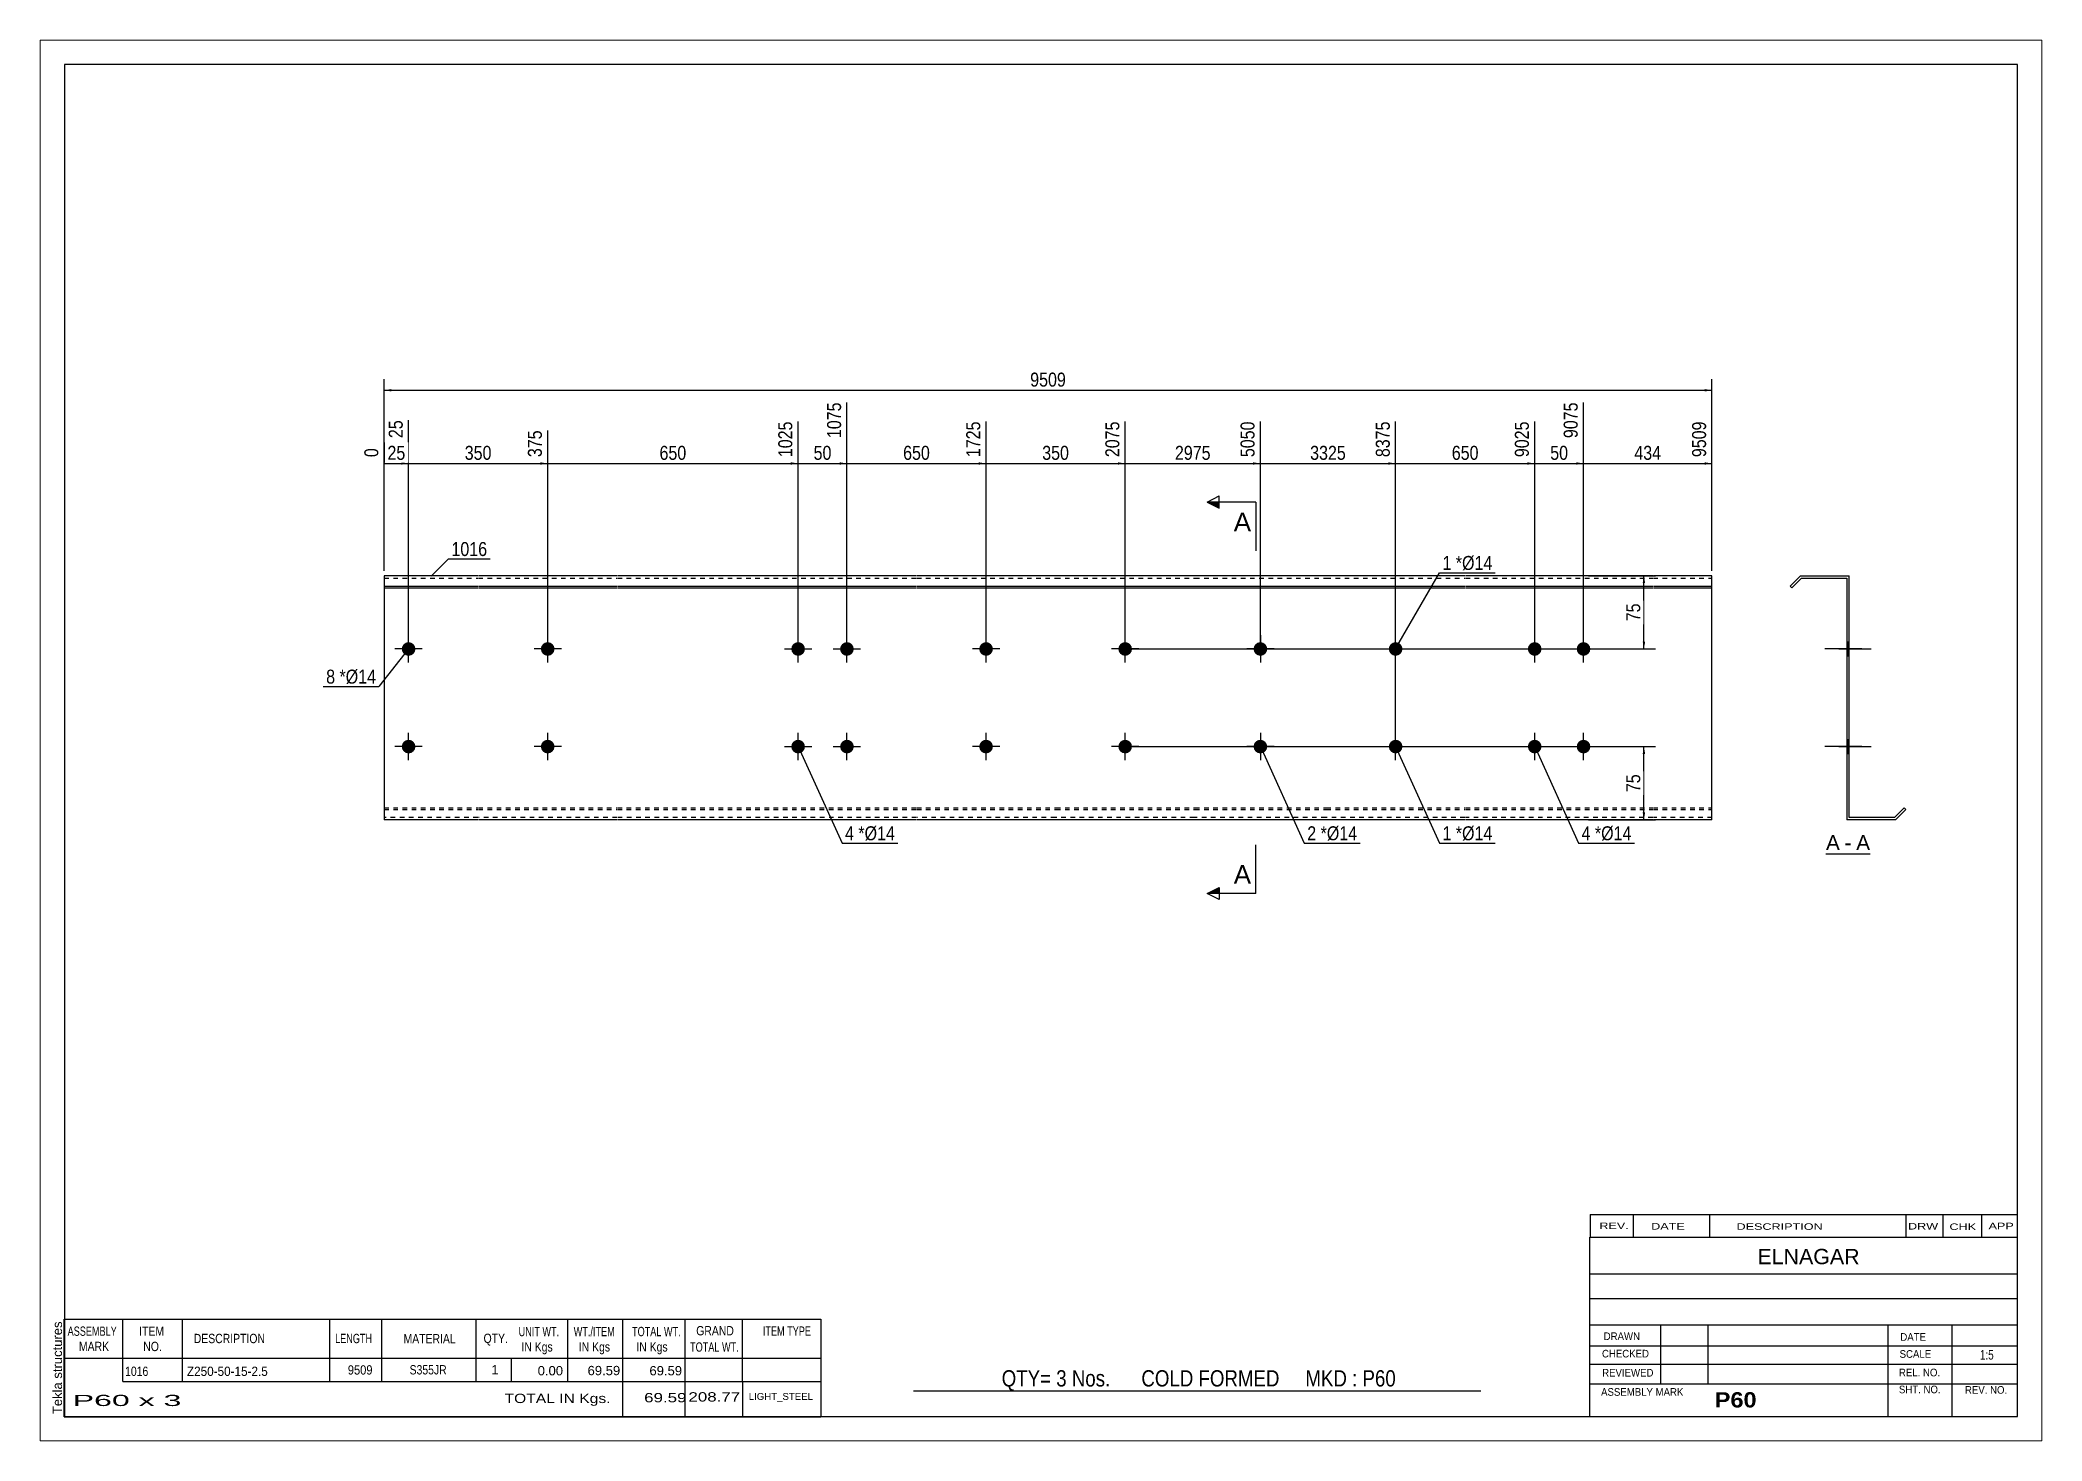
# Paper-space layout 'Layout1' of a CAD drawing. Header units: millimetres. Extents: x 0 to 410, y 0 to 287.
# The model-space entities are those that its viewports show. They can reach past a viewport. Long polylines and large blocks are cut down to what shows.
import ezdxf

# ---------------------------------------------------------------- set-up
doc = ezdxf.new("R2010")
doc.units = ezdxf.units.MM
doc.linetypes.add('DXK_LINE_DOT1', pattern=[1.8814, 0.9407, -0.9407])
doc.layers.add('Viewport layer', color=7, linetype='Continuous', plot=False)
doc.styles.add('Arial', font='ARIAL.TTF', dxfattribs={"height": 0.2})
doc.styles.add('Arial Bold', font='ARIALBD.TTF', dxfattribs={"height": 0.2})
doc.styles.add('Arial Narrow', font='ARIALN.TTF', dxfattribs={"height": 0.2})

# ---------------------------------------------------------------- blocks, each defined once
blk = doc.blocks.new('Unknown-629097220-1658')
at = {"color": 5, "linetype": 'Continuous'}
for p, q in [((334.52, 129.75), (-65.48, 129.75)), ((-65.48, 129.75), (-65.48, -147.25)), ((334.52, -147.25), (334.52, 129.75)), ((-65.48, -147.25), (334.52, -147.25))]:
    blk.add_line(p, q, dxfattribs=at)
at = {"color": 174, "linetype": 'Continuous', "style": 'Arial'}
blk.add_text('Tekla structures', height=1.9102, rotation=90, dxfattribs=at).set_placement((-65.98, -146.75))
blk = doc.blocks.new('Unknown-629097220-12 - 1218')
at = {"color": 7, "linetype": 'Continuous'}
blk.add_line((295.28, -31.95), (304.31, -31.95), dxfattribs=at)
at = {"color": 0, "linetype": 'Continuous'}
blk.add_wipeout([(298.13, -31.2), (298.13, -28), (295.28, -28), (295.28, -31.2)], dxfattribs=at)
blk.add_wipeout([(300.51, -31.2), (300.51, -28), (299.09, -28), (299.09, -31.2)], dxfattribs=at)
at = {"color": 96, "linetype": 'Continuous', "style": 'Arial'}
blk.add_text('A', height=3.06, dxfattribs=at).set_placement((295.28, -31.2))
at = {"color": 0, "linetype": 'Continuous'}
blk.add_wipeout([(304.31, -31.2), (304.31, -28), (301.47, -28), (301.47, -31.2)], dxfattribs=at)
at = {"color": 96, "linetype": 'Continuous', "style": 'Arial'}
for s, p in [('A', (301.47, -31.2)), ('-', (299.09, -31.2))]:
    blk.add_text(s, height=3.06, dxfattribs=at).set_placement(p)
blk = doc.blocks.new('Bolt-629097220-1207 - 1201')
at = {"linetype": 'Continuous'}
for points in [[(234.23, 10, -1), (237.03, 10, -1)], [(244.23, 10, -1), (247.03, 10, -1)], [(234.23, -10, -1), (237.03, -10, -1)], [(244.23, -10, -1), (247.03, -10, -1)]]:
    blk.add_hatch(color=3, dxfattribs=at).paths.add_polyline_path(points)
at = {"color": 3, "linetype": 'Continuous'}
for p, q in [((235.63, 7.2), (235.63, 12.8)), ((245.63, 7.2), (245.63, 12.8)), ((232.83, 10), (238.43, 10)), ((242.83, 10), (248.43, 10)), ((235.63, -12.8), (235.63, -7.2)), ((245.63, -12.8), (245.63, -7.2)), ((232.83, -10), (238.43, -10)), ((242.83, -10), (248.43, -10))]:
    blk.add_line(p, q, dxfattribs=at)
blk = doc.blocks.new('Part-629097220-1204 - 1201')
at = {"color": 2, "linetype": 'Continuous'}
for p, q in [((19.19, 25), (0, 25)), ((0, 25), (0, -25)), ((47.68, 25), (19.29, 25)), ((108.98, 25), (47.78, 25)), ((137.46, 25), (109.08, 25)), ((165.95, 25), (137.56, 25)), ((192.85, 25), (166.05, 25)), ((221.34, 25), (192.95, 25)), ((259.83, 25), (221.44, 25)), ((271.93, 25), (259.93, 25)), ((271.93, -25), (271.93, 25)), ((0, 22.88), (19.19, 22.88)), ((0, 22.53), (19.19, 22.53)), ((19.29, 22.88), (47.68, 22.88)), ((19.29, 22.53), (47.68, 22.53)), ((47.78, 22.88), (108.98, 22.88)), ((47.78, 22.53), (108.98, 22.53)), ((109.08, 22.88), (137.46, 22.88)), ((109.08, 22.53), (137.46, 22.53)), ((137.56, 22.88), (165.95, 22.88)), ((137.56, 22.53), (165.95, 22.53)), ((166.05, 22.88), (192.85, 22.88)), ((166.05, 22.53), (192.85, 22.53)), ((192.95, 22.88), (221.34, 22.88)), ((192.95, 22.53), (221.34, 22.53)), ((221.44, 22.88), (259.83, 22.88)), ((221.44, 22.53), (259.83, 22.53)), ((259.93, 22.88), (271.93, 22.88)), ((259.93, 22.53), (271.93, 22.53)), ((19.19, -25), (0, -25)), ((47.68, -25), (19.29, -25)), ((108.98, -25), (47.78, -25)), ((137.46, -25), (109.08, -25)), ((165.95, -25), (137.56, -25)), ((192.85, -25), (166.05, -25)), ((221.34, -25), (192.95, -25)), ((259.83, -25), (221.44, -25)), ((271.93, -25), (259.93, -25))]:
    blk.add_line(p, q, dxfattribs=at)
at = {"color": 7, "linetype": 'DXK_LINE_DOT1'}
for p, q in [((0, 24.5), (19.19, 24.5)), ((19.29, 24.5), (47.68, 24.5)), ((47.78, 24.5), (108.98, 24.5)), ((109.08, 24.5), (137.46, 24.5)), ((137.56, 24.5), (165.95, 24.5)), ((166.05, 24.5), (192.85, 24.5)), ((192.95, 24.5), (221.34, 24.5)), ((221.44, 24.5), (259.83, 24.5)), ((259.93, 24.5), (271.93, 24.5)), ((0, -22.53), (19.19, -22.53)), ((0, -22.88), (19.19, -22.88)), ((19.19, -24.5), (0, -24.5)), ((19.29, -22.53), (47.68, -22.53)), ((19.29, -22.88), (47.68, -22.88)), ((47.68, -24.5), (19.29, -24.5)), ((47.78, -22.53), (108.98, -22.53)), ((47.78, -22.88), (108.98, -22.88)), ((108.98, -24.5), (47.78, -24.5)), ((109.08, -22.53), (137.46, -22.53)), ((109.08, -22.88), (137.46, -22.88)), ((137.46, -24.5), (109.08, -24.5)), ((137.56, -22.53), (165.95, -22.53)), ((137.56, -22.88), (165.95, -22.88)), ((165.95, -24.5), (137.56, -24.5)), ((166.05, -22.53), (192.85, -22.53)), ((166.05, -22.88), (192.85, -22.88)), ((192.85, -24.5), (166.05, -24.5)), ((192.95, -22.53), (221.34, -22.53)), ((192.95, -22.88), (221.34, -22.88)), ((221.34, -24.5), (192.95, -24.5)), ((221.44, -22.53), (259.83, -22.53)), ((221.44, -22.88), (259.83, -22.88)), ((259.83, -24.5), (221.44, -24.5)), ((259.93, -22.53), (271.93, -22.53)), ((259.93, -22.88), (271.93, -22.88)), ((271.93, -24.5), (259.93, -24.5))]:
    blk.add_line(p, q, dxfattribs=at)
blk = doc.blocks.new('Bolt-629097220-1205 - 1201')
at = {"linetype": 'Continuous'}
for points in [[(3.6, 10, -1), (6.4, 10, -1)], [(150.36, 10, -1), (153.16, 10, -1)]]:
    blk.add_hatch(color=3, dxfattribs=at).paths.add_polyline_path(points)
at = {"color": 3, "linetype": 'Continuous'}
for p, q in [((5, 7.2), (5, 12.8)), ((151.76, 7.2), (151.76, 12.8)), ((7.8, 10), (2.2, 10)), ((154.56, 10), (148.96, 10))]:
    blk.add_line(p, q, dxfattribs=at)
blk = doc.blocks.new('Bolt-629097220-1206 - 1201')
at = {"linetype": 'Continuous'}
for points in [[(3.6, -10, -1), (6.4, -10, -1)], [(150.36, -10, -1), (153.16, -10, -1)]]:
    blk.add_hatch(color=3, dxfattribs=at).paths.add_polyline_path(points)
at = {"color": 3, "linetype": 'Continuous'}
for p, q in [((5, -12.8), (5, -7.2)), ((151.76, -12.8), (151.76, -7.2)), ((7.8, -10), (2.2, -10)), ((154.56, -10), (148.96, -10))]:
    blk.add_line(p, q, dxfattribs=at)
blk = doc.blocks.new('Bolt-629097220-1208 - 1201')
at = {"linetype": 'Continuous'}
blk.add_hatch(color=3, dxfattribs=at).paths.add_polyline_path([(205.75, 10, -1), (208.55, 10, -1)])
at = {"color": 3, "linetype": 'Continuous'}
for p, q in [((207.15, 7.2), (207.15, 12.8)), ((204.35, 10), (209.95, 10))]:
    blk.add_line(p, q, dxfattribs=at)
blk = doc.blocks.new('Bolt-629097220-1209 - 1201')
at = {"linetype": 'Continuous'}
for points in [[(180.85, 10, -1), (178.05, 10, -1)], [(180.85, -10, -1), (178.05, -10, -1)]]:
    blk.add_hatch(color=3, dxfattribs=at).paths.add_polyline_path(points)
at = {"color": 3, "linetype": 'Continuous'}
for p, q in [((179.45, 12.8), (179.45, 7.2)), ((182.25, 10), (176.65, 10)), ((179.45, -7.2), (179.45, -12.8)), ((182.25, -10), (176.65, -10))]:
    blk.add_line(p, q, dxfattribs=at)
blk = doc.blocks.new('Bolt-629097220-1210 - 1201')
at = {"linetype": 'Continuous'}
blk.add_hatch(color=3, dxfattribs=at).paths.add_polyline_path([(205.75, -10, -1), (208.55, -10, -1)])
at = {"color": 3, "linetype": 'Continuous'}
for p, q in [((207.15, -12.8), (207.15, -7.2)), ((204.35, -10), (209.95, -10))]:
    blk.add_line(p, q, dxfattribs=at)
blk = doc.blocks.new('Bolt-629097220-1211 - 1201')
at = {"linetype": 'Continuous'}
for points in [[(83.38, 10, -1), (86.18, 10, -1)], [(93.38, 10, -1), (96.18, 10, -1)], [(83.38, -10, -1), (86.18, -10, -1)], [(93.38, -10, -1), (96.18, -10, -1)]]:
    blk.add_hatch(color=3, dxfattribs=at).paths.add_polyline_path(points)
at = {"color": 3, "linetype": 'Continuous'}
for p, q in [((84.78, 7.2), (84.78, 12.8)), ((94.78, 7.2), (94.78, 12.8)), ((81.98, 10), (87.58, 10)), ((91.98, 10), (97.58, 10)), ((84.78, -12.8), (84.78, -7.2)), ((94.78, -12.8), (94.78, -7.2)), ((81.98, -10), (87.58, -10)), ((91.98, -10), (97.58, -10))]:
    blk.add_line(p, q, dxfattribs=at)
blk = doc.blocks.new('Bolt-629097220-1212 - 1201')
at = {"linetype": 'Continuous'}
for points in [[(32.09, 10, -1), (34.89, 10, -1)], [(121.87, 10, -1), (124.67, 10, -1)]]:
    blk.add_hatch(color=3, dxfattribs=at).paths.add_polyline_path(points)
at = {"color": 3, "linetype": 'Continuous'}
for p, q in [((33.49, 7.2), (33.49, 12.8)), ((123.27, 7.2), (123.27, 12.8)), ((36.29, 10), (30.69, 10)), ((126.07, 10), (120.47, 10))]:
    blk.add_line(p, q, dxfattribs=at)
blk = doc.blocks.new('Bolt-629097220-1213 - 1201')
at = {"linetype": 'Continuous'}
for points in [[(32.09, -10, -1), (34.89, -10, -1)], [(121.87, -10, -1), (124.67, -10, -1)]]:
    blk.add_hatch(color=3, dxfattribs=at).paths.add_polyline_path(points)
at = {"color": 3, "linetype": 'Continuous'}
for p, q in [((33.49, -12.8), (33.49, -7.2)), ((123.27, -12.8), (123.27, -7.2)), ((36.29, -10), (30.69, -10)), ((126.07, -10), (120.47, -10))]:
    blk.add_line(p, q, dxfattribs=at)
blk = doc.blocks.new('Bolt-629097220-1224 - 1218')
at = {"linetype": 'Continuous'}
for points in [[(300.05, 8.6), (300.05, 11.4), (299.55, 11.4), (299.55, 8.6)], [(300.05, -11.4), (300.05, -8.6), (299.55, -8.6), (299.55, -11.4)]]:
    blk.add_hatch(color=3, dxfattribs=at).paths.add_polyline_path(points)
at = {"color": 3, "linetype": 'Continuous'}
for p, q in [((300.05, 10), (295.55, 10)), ((300.05, 11.4), (299.55, 11.4)), ((300.05, 8.6), (299.55, 8.6)), ((300.05, -10), (295.55, -10)), ((300.05, -8.6), (299.55, -8.6)), ((300.05, -11.4), (299.55, -11.4))]:
    blk.add_line(p, q, dxfattribs=at)
blk = doc.blocks.new('Part-629097220-1219 - 1218')
at = {"color": 2, "linetype": 'Continuous'}
for p, q in [((290.05, 25), (287.93, 22.88)), ((290.05, 25), (300.05, 25)), ((300.05, -24.5), (300.05, 25)), ((287.93, 22.88), (288.28, 22.53)), ((290.26, 24.5), (288.28, 22.53)), ((290.26, 24.5), (299.55, 24.5)), ((299.55, 24.5), (299.55, -25)), ((309.34, -24.5), (300.05, -24.5)), ((309.34, -24.5), (311.32, -22.53)), ((309.55, -25), (311.67, -22.88)), ((311.67, -22.88), (311.32, -22.53)), ((309.55, -25), (299.55, -25))]:
    blk.add_line(p, q, dxfattribs=at)
blk = doc.blocks.new('Bolt-629097220-1220 - 1218')
at = {"linetype": 'Continuous'}
blk.add_hatch(color=3, dxfattribs=at).paths.add_polyline_path([(299.55, 11.4), (299.55, 8.6), (300.05, 8.6), (300.05, 11.4)])
blk.add_hatch(color=3, dxfattribs=at).paths.add_polyline_path([(299.55, 11.4), (299.55, 8.6), (300.05, 8.6), (300.05, 11.4)])
at = {"color": 3, "linetype": 'Continuous'}
for p, q in [((297.95, 10), (304.55, 10)), ((297.95, 10), (304.55, 10)), ((299.55, 11.4), (300.05, 11.4)), ((299.55, 11.4), (300.05, 11.4)), ((299.55, 8.6), (300.05, 8.6)), ((299.55, 8.6), (300.05, 8.6))]:
    blk.add_line(p, q, dxfattribs=at)
blk = doc.blocks.new('Bolt-629097220-1221 - 1218')
at = {"linetype": 'Continuous'}
blk.add_hatch(color=3, dxfattribs=at).paths.add_polyline_path([(299.55, -8.6), (299.55, -11.4), (300.05, -11.4), (300.05, -8.6)])
blk.add_hatch(color=3, dxfattribs=at).paths.add_polyline_path([(299.55, -8.6), (299.55, -11.4), (300.05, -11.4), (300.05, -8.6)])
at = {"color": 3, "linetype": 'Continuous'}
for p, q in [((297.95, -10), (304.55, -10)), ((297.95, -10), (304.55, -10)), ((299.55, -8.6), (300.05, -8.6)), ((299.55, -8.6), (300.05, -8.6)), ((299.55, -11.4), (300.05, -11.4)), ((299.55, -11.4), (300.05, -11.4))]:
    blk.add_line(p, q, dxfattribs=at)
blk = doc.blocks.new('Bolt-629097220-1222 - 1218')
at = {"linetype": 'Continuous'}
for points in [[(299.55, 11.4), (299.55, 8.6), (300.05, 8.6), (300.05, 11.4)], [(299.55, 11.4), (299.55, 8.6), (300.05, 8.6), (300.05, 11.4)], [(299.55, -8.6), (299.55, -11.4), (300.05, -11.4), (300.05, -8.6)], [(299.55, -8.6), (299.55, -11.4), (300.05, -11.4), (300.05, -8.6)]]:
    blk.add_hatch(color=3, dxfattribs=at).paths.add_polyline_path(points)
at = {"color": 3, "linetype": 'Continuous'}
for p, q in [((302.65, 10), (295.05, 10)), ((302.65, 10), (295.05, 10)), ((300.05, 11.4), (299.55, 11.4)), ((300.05, 11.4), (299.55, 11.4)), ((300.05, 8.6), (299.55, 8.6)), ((300.05, 8.6), (299.55, 8.6)), ((302.65, -10), (295.05, -10)), ((302.65, -10), (295.05, -10)), ((300.05, -8.6), (299.55, -8.6)), ((300.05, -8.6), (299.55, -8.6)), ((300.05, -11.4), (299.55, -11.4)), ((300.05, -11.4), (299.55, -11.4))]:
    blk.add_line(p, q, dxfattribs=at)
blk = doc.blocks.new('Bolt-629097220-1223 - 1218')
at = {"linetype": 'Continuous'}
blk.add_hatch(color=3, dxfattribs=at).paths.add_polyline_path([(299.55, 11.4), (299.55, 8.6), (300.05, 8.6), (300.05, 11.4)])
at = {"color": 3, "linetype": 'Continuous'}
for p, q in [((301.95, 10), (295.35, 10)), ((300.05, 11.4), (299.55, 11.4)), ((300.05, 8.6), (299.55, 8.6))]:
    blk.add_line(p, q, dxfattribs=at)
blk = doc.blocks.new('Bolt-629097220-1225 - 1218')
at = {"linetype": 'Continuous'}
blk.add_hatch(color=3, dxfattribs=at).paths.add_polyline_path([(299.55, -8.6), (299.55, -11.4), (300.05, -11.4), (300.05, -8.6)])
at = {"color": 3, "linetype": 'Continuous'}
for p, q in [((301.65, -10), (295.05, -10)), ((300.05, -8.6), (299.55, -8.6)), ((300.05, -11.4), (299.55, -11.4))]:
    blk.add_line(p, q, dxfattribs=at)
blk = doc.blocks.new('Bolt-629097220-1226 - 1218')
at = {"linetype": 'Continuous'}
for points in [[(299.55, 11.4), (299.55, 8.6), (300.05, 8.6), (300.05, 11.4)], [(299.55, 11.4), (299.55, 8.6), (300.05, 8.6), (300.05, 11.4)], [(299.55, -8.6), (299.55, -11.4), (300.05, -11.4), (300.05, -8.6)], [(299.55, -8.6), (299.55, -11.4), (300.05, -11.4), (300.05, -8.6)]]:
    blk.add_hatch(color=3, dxfattribs=at).paths.add_polyline_path(points)
at = {"color": 3, "linetype": 'Continuous'}
for p, q in [((302.65, 10), (295.05, 10)), ((302.65, 10), (295.05, 10)), ((300.05, 11.4), (299.55, 11.4)), ((300.05, 11.4), (299.55, 11.4)), ((300.05, 8.6), (299.55, 8.6)), ((300.05, 8.6), (299.55, 8.6)), ((302.65, -10), (295.05, -10)), ((302.65, -10), (295.05, -10)), ((300.05, -8.6), (299.55, -8.6)), ((300.05, -8.6), (299.55, -8.6)), ((300.05, -11.4), (299.55, -11.4)), ((300.05, -11.4), (299.55, -11.4))]:
    blk.add_line(p, q, dxfattribs=at)
blk = doc.blocks.new('Bolt-629097220-1227 - 1218')
at = {"linetype": 'Continuous'}
blk.add_hatch(color=3, dxfattribs=at).paths.add_polyline_path([(299.55, 11.4), (299.55, 8.6), (300.05, 8.6), (300.05, 11.4)])
blk.add_hatch(color=3, dxfattribs=at).paths.add_polyline_path([(299.55, 11.4), (299.55, 8.6), (300.05, 8.6), (300.05, 11.4)])
at = {"color": 3, "linetype": 'Continuous'}
for p, q in [((297.95, 10), (304.55, 10)), ((297.95, 10), (304.55, 10)), ((299.55, 11.4), (300.05, 11.4)), ((299.55, 11.4), (300.05, 11.4)), ((299.55, 8.6), (300.05, 8.6)), ((299.55, 8.6), (300.05, 8.6))]:
    blk.add_line(p, q, dxfattribs=at)
blk = doc.blocks.new('Bolt-629097220-1228 - 1218')
at = {"linetype": 'Continuous'}
blk.add_hatch(color=3, dxfattribs=at).paths.add_polyline_path([(299.55, -8.6), (299.55, -11.4), (300.05, -11.4), (300.05, -8.6)])
blk.add_hatch(color=3, dxfattribs=at).paths.add_polyline_path([(299.55, -8.6), (299.55, -11.4), (300.05, -11.4), (300.05, -8.6)])
at = {"color": 3, "linetype": 'Continuous'}
for p, q in [((297.95, -10), (304.55, -10)), ((297.95, -10), (304.55, -10)), ((299.55, -8.6), (300.05, -8.6)), ((299.55, -8.6), (300.05, -8.6)), ((299.55, -11.4), (300.05, -11.4)), ((299.55, -11.4), (300.05, -11.4))]:
    blk.add_line(p, q, dxfattribs=at)
blk = doc.blocks.new('StraightDimension-629097220-1298 - 1201')
at = {"linetype": 'Continuous'}
for points in [[(257.75, 23.5), (258, 25), (258.25, 23.5)], [(258.25, 11.5), (258, 10), (257.75, 11.5)]]:
    blk.add_hatch(color=7, dxfattribs=at).paths.add_polyline_path(points)
at = {"color": 7, "linetype": 'Continuous'}
for p, q in [((246.63, 25), (260.4, 25)), ((258, 10), (258, 25)), ((152.76, 10), (260.4, 10))]:
    blk.add_line(p, q, dxfattribs=at)
at = {"color": 0}
blk.add_wipeout([(257.85, 19.93), (253.65, 19.93), (253.65, 15.07), (257.85, 15.07)], dxfattribs=at)
at = {"color": 3, "style": 'Arial Narrow'}
blk.add_text('75', height=2.863, rotation=90.0002, dxfattribs=at).set_placement((257.25, 15.67))
blk = doc.blocks.new('StraightDimension-629097220-1246 - 1201')
at = {"linetype": 'Continuous'}
blk.add_hatch(color=7, dxfattribs=at).paths.add_polyline_path([(205.65, 48.25), (207.15, 48), (205.65, 47.75)])
at = {"color": 7, "linetype": 'Continuous'}
for p, q in [((179.45, 11), (179.45, 56.61)), ((207.15, -9), (207.15, 56.61)), ((179.45, 48), (207.15, 48))]:
    blk.add_line(p, q, dxfattribs=at)
at = {"color": 0, "linetype": 'Continuous'}
blk.add_wipeout([(206.55, 57.21), (202.35, 57.21), (202.35, 48.7), (206.55, 48.7)], dxfattribs=at)
at = {"color": 0}
blk.add_wipeout([(197.55, 48.15), (197.55, 52.35), (189.04, 52.35), (189.04, 48.15)], dxfattribs=at)
at = {"color": 3, "linetype": 'Continuous', "style": 'Arial Narrow'}
blk.add_text('8375', height=2.863, rotation=90.0002, dxfattribs=at).set_placement((205.95, 49.3))
at = {"color": 3, "style": 'Arial Narrow'}
blk.add_text('3325', height=2.863, dxfattribs=at).set_placement((189.64, 48.75))
blk = doc.blocks.new('StraightDimension-629097220-1243 - 1201')
at = {"linetype": 'Continuous'}
blk.add_hatch(color=7, dxfattribs=at).paths.add_polyline_path([(270.43, 48.25), (271.93, 48), (270.43, 47.75)])
at = {"color": 7, "linetype": 'Continuous'}
for p, q in [((245.63, 11), (245.63, 60.51)), ((271.93, 26), (271.93, 56.61)), ((245.63, 48), (271.93, 48))]:
    blk.add_line(p, q, dxfattribs=at)
at = {"color": 0, "linetype": 'Continuous'}
blk.add_wipeout([(271.33, 57.21), (267.13, 57.21), (267.13, 48.7), (271.33, 48.7)], dxfattribs=at)
at = {"color": 0}
blk.add_wipeout([(262.12, 48.15), (262.12, 52.35), (255.44, 52.35), (255.44, 48.15)], dxfattribs=at)
at = {"color": 3, "linetype": 'Continuous', "style": 'Arial Narrow'}
blk.add_text('9509', height=2.863, rotation=90.0002, dxfattribs=at).set_placement((270.73, 49.3))
at = {"color": 3, "style": 'Arial Narrow'}
blk.add_text('434', height=2.863, dxfattribs=at).set_placement((256.04, 48.75))
blk = doc.blocks.new('StraightDimension-629097220-1244 - 1201')
at = {"linetype": 'Continuous'}
blk.add_hatch(color=7, dxfattribs=at).paths.add_polyline_path([(244.13, 48.25), (245.63, 48), (244.13, 47.75)])
at = {"color": 7, "linetype": 'Continuous'}
for p, q in [((245.63, 11), (245.63, 60.51)), ((235.63, 11), (235.63, 56.61)), ((235.63, 48), (245.63, 48))]:
    blk.add_line(p, q, dxfattribs=at)
at = {"color": 0}
blk.add_wipeout([(243.06, 48.15), (243.06, 52.35), (238.21, 52.35), (238.21, 48.15)], dxfattribs=at)
at = {"color": 0, "linetype": 'Continuous'}
blk.add_wipeout([(245.03, 61.11), (240.83, 61.11), (240.83, 52.6), (245.03, 52.6)], dxfattribs=at)
at = {"color": 3, "linetype": 'Continuous', "style": 'Arial Narrow'}
blk.add_text('9075', height=2.863, rotation=90.0002, dxfattribs=at).set_placement((244.43, 53.2))
at = {"color": 3, "style": 'Arial Narrow'}
blk.add_text('50', height=2.863, dxfattribs=at).set_placement((238.81, 48.75))
blk = doc.blocks.new('StraightDimension-629097220-1245 - 1201')
at = {"linetype": 'Continuous'}
blk.add_hatch(color=7, dxfattribs=at).paths.add_polyline_path([(234.13, 48.25), (235.63, 48), (234.13, 47.75)])
at = {"color": 7, "linetype": 'Continuous'}
for p, q in [((207.15, -9), (207.15, 56.61)), ((235.63, 11), (235.63, 56.61)), ((207.15, 48), (235.63, 48))]:
    blk.add_line(p, q, dxfattribs=at)
at = {"color": 0, "linetype": 'Continuous'}
blk.add_wipeout([(235.03, 57.21), (230.83, 57.21), (230.83, 48.7), (235.03, 48.7)], dxfattribs=at)
at = {"color": 0}
blk.add_wipeout([(224.73, 48.15), (224.73, 52.35), (218.05, 52.35), (218.05, 48.15)], dxfattribs=at)
at = {"color": 3, "linetype": 'Continuous', "style": 'Arial Narrow'}
blk.add_text('9025', height=2.863, rotation=90.0002, dxfattribs=at).set_placement((234.43, 49.3))
at = {"color": 3, "style": 'Arial Narrow'}
blk.add_text('650', height=2.863, dxfattribs=at).set_placement((218.65, 48.75))
blk = doc.blocks.new('StraightDimension-629097220-1247 - 1201')
at = {"linetype": 'Continuous'}
blk.add_hatch(color=7, dxfattribs=at).paths.add_polyline_path([(177.95, 48.25), (179.45, 48), (177.95, 47.75)])
at = {"color": 7, "linetype": 'Continuous'}
for p, q in [((151.76, 11), (151.76, 56.61)), ((179.45, 11), (179.45, 56.61)), ((151.76, 48), (179.45, 48))]:
    blk.add_line(p, q, dxfattribs=at)
at = {"color": 0, "linetype": 'Continuous'}
blk.add_wipeout([(178.85, 57.21), (174.65, 57.21), (174.65, 48.7), (178.85, 48.7)], dxfattribs=at)
at = {"color": 0}
blk.add_wipeout([(169.86, 48.15), (169.86, 52.35), (161.35, 52.35), (161.35, 48.15)], dxfattribs=at)
at = {"color": 3, "linetype": 'Continuous', "style": 'Arial Narrow'}
blk.add_text('5050', height=2.863, rotation=90.0002, dxfattribs=at).set_placement((178.25, 49.3))
at = {"color": 3, "style": 'Arial Narrow'}
blk.add_text('2975', height=2.863, dxfattribs=at).set_placement((161.95, 48.75))
blk = doc.blocks.new('StraightDimension-629097220-1248 - 1201')
at = {"linetype": 'Continuous'}
blk.add_hatch(color=7, dxfattribs=at).paths.add_polyline_path([(150.26, 48.25), (151.76, 48), (150.26, 47.75)])
at = {"color": 7, "linetype": 'Continuous'}
for p, q in [((123.27, 11), (123.27, 56.61)), ((151.76, 11), (151.76, 56.61)), ((123.27, 48), (151.76, 48))]:
    blk.add_line(p, q, dxfattribs=at)
at = {"color": 0, "linetype": 'Continuous'}
blk.add_wipeout([(151.16, 57.21), (146.96, 57.21), (146.96, 48.7), (151.16, 48.7)], dxfattribs=at)
at = {"color": 0}
blk.add_wipeout([(140.86, 48.15), (140.86, 52.35), (134.17, 52.35), (134.17, 48.15)], dxfattribs=at)
at = {"color": 3, "linetype": 'Continuous', "style": 'Arial Narrow'}
blk.add_text('2075', height=2.863, rotation=90.0002, dxfattribs=at).set_placement((150.56, 49.3))
at = {"color": 3, "style": 'Arial Narrow'}
blk.add_text('350', height=2.863, dxfattribs=at).set_placement((134.77, 48.75))
blk = doc.blocks.new('StraightDimension-629097220-1306 - 1201')
at = {"linetype": 'Continuous'}
for points in [[(257.75, -11.5), (258, -10), (258.25, -11.5)], [(258.25, -23.5), (258, -25), (257.75, -23.5)]]:
    blk.add_hatch(color=7, dxfattribs=at).paths.add_polyline_path(points)
at = {"color": 7, "linetype": 'Continuous'}
for p, q in [((152.76, -10), (260.4, -10)), ((258, -25), (258, -10)), ((246.63, -25), (260.4, -25))]:
    blk.add_line(p, q, dxfattribs=at)
at = {"color": 0}
blk.add_wipeout([(257.85, -15.07), (253.65, -15.07), (253.65, -19.93), (257.85, -19.93)], dxfattribs=at)
at = {"color": 3, "style": 'Arial Narrow'}
blk.add_text('75', height=2.863, rotation=90.0002, dxfattribs=at).set_placement((257.25, -19.33))
blk = doc.blocks.new('StraightDimension-629097220-1249 - 1201')
at = {"linetype": 'Continuous'}
blk.add_hatch(color=7, dxfattribs=at).paths.add_polyline_path([(121.77, 48.25), (123.27, 48), (121.77, 47.75)])
at = {"color": 7, "linetype": 'Continuous'}
for p, q in [((94.78, 11), (94.78, 60.51)), ((123.27, 11), (123.27, 56.61)), ((94.78, 48), (123.27, 48))]:
    blk.add_line(p, q, dxfattribs=at)
at = {"color": 0, "linetype": 'Continuous'}
blk.add_wipeout([(122.67, 57.21), (118.47, 57.21), (118.47, 48.7), (122.67, 48.7)], dxfattribs=at)
at = {"color": 0}
blk.add_wipeout([(112.37, 48.15), (112.37, 52.35), (105.68, 52.35), (105.68, 48.15)], dxfattribs=at)
at = {"color": 3, "linetype": 'Continuous', "style": 'Arial Narrow'}
blk.add_text('1725', height=2.863, rotation=90.0002, dxfattribs=at).set_placement((122.07, 49.3))
at = {"color": 3, "style": 'Arial Narrow'}
blk.add_text('650', height=2.863, dxfattribs=at).set_placement((106.28, 48.75))
blk = doc.blocks.new('StraightDimension-629097220-1250 - 1201')
at = {"linetype": 'Continuous'}
blk.add_hatch(color=7, dxfattribs=at).paths.add_polyline_path([(93.28, 48.25), (94.78, 48), (93.28, 47.75)])
at = {"color": 7, "linetype": 'Continuous'}
for p, q in [((94.78, 11), (94.78, 60.51)), ((84.78, 11), (84.78, 56.61)), ((84.78, 48), (94.78, 48))]:
    blk.add_line(p, q, dxfattribs=at)
at = {"color": 0}
blk.add_wipeout([(92.21, 48.15), (92.21, 52.35), (87.35, 52.35), (87.35, 48.15)], dxfattribs=at)
at = {"color": 0, "linetype": 'Continuous'}
blk.add_wipeout([(94.18, 61.11), (89.98, 61.11), (89.98, 52.6), (94.18, 52.6)], dxfattribs=at)
at = {"color": 3, "linetype": 'Continuous', "style": 'Arial Narrow'}
blk.add_text('1075', height=2.863, rotation=90.0002, dxfattribs=at).set_placement((93.58, 53.2))
at = {"color": 3, "style": 'Arial Narrow'}
blk.add_text('50', height=2.863, dxfattribs=at).set_placement((87.95, 48.75))
blk = doc.blocks.new('StraightDimension-629097220-1251 - 1201')
at = {"linetype": 'Continuous'}
blk.add_hatch(color=7, dxfattribs=at).paths.add_polyline_path([(83.28, 48.25), (84.78, 48), (83.28, 47.75)])
at = {"color": 7, "linetype": 'Continuous'}
for p, q in [((33.49, 11), (33.49, 54.78)), ((84.78, 11), (84.78, 56.61)), ((33.49, 48), (84.78, 48))]:
    blk.add_line(p, q, dxfattribs=at)
at = {"color": 0, "linetype": 'Continuous'}
blk.add_wipeout([(84.18, 57.21), (79.98, 57.21), (79.98, 48.7), (84.18, 48.7)], dxfattribs=at)
at = {"color": 0}
blk.add_wipeout([(62.48, 48.15), (62.48, 52.35), (55.79, 52.35), (55.79, 48.15)], dxfattribs=at)
at = {"color": 3, "linetype": 'Continuous', "style": 'Arial Narrow'}
blk.add_text('1025', height=2.863, rotation=90.0002, dxfattribs=at).set_placement((83.58, 49.3))
at = {"color": 3, "style": 'Arial Narrow'}
blk.add_text('650', height=2.863, dxfattribs=at).set_placement((56.39, 48.75))
blk = doc.blocks.new('StraightDimension-629097220-1252 - 1201')
at = {"linetype": 'Continuous'}
blk.add_hatch(color=7, dxfattribs=at).paths.add_polyline_path([(31.99, 48.25), (33.49, 48), (31.99, 47.75)])
at = {"color": 7, "linetype": 'Continuous'}
for p, q in [((5, 11), (5, 56.86)), ((33.49, 11), (33.49, 54.78)), ((5, 48), (33.49, 48))]:
    blk.add_line(p, q, dxfattribs=at)
at = {"color": 0, "linetype": 'Continuous'}
blk.add_wipeout([(32.89, 55.38), (28.69, 55.38), (28.69, 48.7), (32.89, 48.7)], dxfattribs=at)
at = {"color": 0}
blk.add_wipeout([(22.59, 48.15), (22.59, 52.35), (15.9, 52.35), (15.9, 48.15)], dxfattribs=at)
at = {"color": 3, "linetype": 'Continuous', "style": 'Arial Narrow'}
blk.add_text('375', height=2.863, rotation=90.0002, dxfattribs=at).set_placement((32.29, 49.3))
at = {"color": 3, "style": 'Arial Narrow'}
blk.add_text('350', height=2.863, dxfattribs=at).set_placement((16.5, 48.75))
blk = doc.blocks.new('StraightDimension-629097220-1253 - 1201')
at = {"linetype": 'Continuous'}
blk.add_hatch(color=7, dxfattribs=at).paths.add_polyline_path([(3.5, 48.25), (5, 48), (3.5, 47.75)])
at = {"color": 7, "linetype": 'Continuous'}
for p, q in [((5, 11), (5, 56.86)), ((0, 26), (0, 51.13)), ((0, 48), (5, 48))]:
    blk.add_line(p, q, dxfattribs=at)
at = {"color": 0}
blk.add_wipeout([(4.93, 48.15), (4.93, 52.35), (0.07, 52.35), (0.07, 48.15)], dxfattribs=at)
at = {"color": 0, "linetype": 'Continuous'}
blk.add_wipeout([(4.4, 57.46), (0.2, 57.46), (0.2, 52.6), (4.4, 52.6)], dxfattribs=at)
blk.add_wipeout([(-0.6, 51.73), (-4.8, 51.73), (-4.8, 48.7), (-0.6, 48.7)], dxfattribs=at)
at = {"color": 3, "linetype": 'Continuous', "style": 'Arial Narrow'}
for s, height, p in [('25', 2.863, (3.8, 53.2)), ('0', 2.86, (-1.2, 49.3))]:
    blk.add_text(s, height=height, rotation=90.0002, dxfattribs=at).set_placement(p)
at = {"color": 3, "style": 'Arial Narrow'}
blk.add_text('25', height=2.863, dxfattribs=at).set_placement((0.67, 48.75))
blk = doc.blocks.new('StraightDimension-629097220-1314 - 1201')
at = {"linetype": 'Continuous'}
for points in [[(1.5, 62.75), (0, 63), (1.5, 63.25)], [(270.43, 63.25), (271.93, 63), (270.43, 62.75)]]:
    blk.add_hatch(color=7, dxfattribs=at).paths.add_polyline_path(points)
at = {"color": 7, "linetype": 'Continuous'}
for p, q in [((0, 26), (0, 65.25)), ((0, 63), (271.93, 63)), ((271.93, 26), (271.93, 65.25))]:
    blk.add_line(p, q, dxfattribs=at)
at = {"color": 0}
blk.add_wipeout([(140.22, 63.15), (140.22, 67.35), (131.71, 67.35), (131.71, 63.15)], dxfattribs=at)
at = {"color": 3, "style": 'Arial Narrow'}
blk.add_text('9509', height=2.863, dxfattribs=at).set_placement((132.31, 63.75))
blk = doc.blocks.new('CBS_REVISION-629097220-1690')
at = {"color": 7, "linetype": 'Continuous'}
for p, q in [((247.01, -105.87), (334.51, -105.87)), ((247.01, -105.87), (247.01, -110.5)), ((255.81, -105.87), (255.81, -110.5)), ((271.4, -105.87), (271.4, -110.44)), ((311.66, -105.87), (311.66, -110.5)), ((319.2, -105.87), (319.2, -110.5)), ((327.15, -105.87), (327.15, -110.5)), ((247.01, -110.5), (334.51, -110.5))]:
    blk.add_line(p, q, dxfattribs=at)
at = {"color": 7, "style": 'Arial Narrow', "width": 1.7}
for s, height, p in [('REV.', 1.326, (248.87, -108.82)), ('DATE', 1.326, (259.49, -108.94)), ('DESCRIPTION', 1.3257, (276.97, -108.99)), ('DRW', 1.326, (312.09, -108.93)), ('CHK', 1.326, (320.57, -109.02)), ('APP', 1.326, (328.58, -108.87))]:
    blk.add_text(s, height=height, dxfattribs=at).set_placement(p)
blk = doc.blocks.new('CBS_BOM-629097220-1687')
at = {"color": 7, "linetype": 'Continuous'}
for p, q in [((-65.51, -135.28), (-65.51, -127.28)), ((-65.51, -127.28), (89.41, -127.28)), ((-53.51, -135.28), (-53.51, -127.28)), ((-41.32, -135.28), (-41.32, -127.28)), ((-11.16, -135.28), (-11.16, -127.28)), ((-0.48, -135.28), (-0.48, -127.28)), ((18.84, -135.28), (18.84, -127.28)), ((37.64, -135.28), (37.64, -127.28)), ((48.85, -135.28), (48.85, -127.28)), ((61.64, -135.28), (61.64, -127.28)), ((73.39, -135.28), (73.39, -127.28)), ((89.41, -127.29), (89.41, -135.27)), ((-65.51, -135.28), (89.41, -135.28)), ((-65.51, -140.08), (-65.51, -135.28)), ((-53.51, -140.08), (-53.51, -135.28)), ((-41.32, -140.08), (-41.32, -135.28)), ((-11.16, -140.08), (-11.16, -135.28)), ((-0.48, -140.08), (-0.48, -135.28)), ((18.84, -140.08), (18.84, -135.28)), ((26.1, -140.08), (26.1, -135.28)), ((37.64, -140.08), (37.64, -135.28)), ((48.85, -140.08), (48.85, -135.28)), ((61.64, -140.08), (61.64, -135.28)), ((73.4, -140.08), (73.4, -135.28)), ((89.41, -135.28), (89.41, -140.08)), ((-65.51, -147.28), (-65.51, -140.1)), ((-53.51, -140.08), (89.41, -140.08)), ((48.85, -147.28), (48.85, -140.1)), ((61.64, -147.28), (61.64, -140.1)), ((73.44, -147.28), (73.44, -140.1)), ((89.41, -140.08), (89.41, -147.28)), ((-65.51, -147.28), (89.41, -147.28))]:
    blk.add_line(p, q, dxfattribs=at)
at = {"color": 3, "linetype": 'Continuous', "style": 'Arial'}
for s, height, width, p in [('ASSEMBLY', 1.91, 0.7, (-64.83, -130.71)), ('ITEM', 1.91, 0.8, (-50.18, -130.71)), ('DESCRIPTION', 1.9102, 0.8, (-39, -132.21)), ('LENGTH', 1.91, 0.7, (-10.05, -132.21)), ('MATERIAL', 1.91, 0.8, (3.97, -132.26)), ('QTY.', 1.91, 0.8, (20.36, -132.18)), ('UNIT WT.', 1.91, 0.7, (27.53, -130.78)), ('WT./ITEM', 1.91, 0.7, (38.82, -130.78)), ('TOTAL WT.', 1.91, 0.7, (50.76, -130.78)), ('GRAND', 1.91, 0.8, (63.91, -130.62)), ('ITEM TYPE', 1.91, 0.7, (77.55, -130.7)), ('MARK', 1.91, 0.8, (-62.51, -133.84)), ('NO.', 1.91, 0.8, (-49.33, -133.84)), ('IN Kgs', 1.91, 0.8, (28.11, -133.92)), ('IN Kgs', 1.91, 0.8, (39.86, -133.92)), ('IN Kgs', 1.91, 0.8, (51.65, -133.92)), ('TOTAL WT.', 1.91, 0.7, (62.65, -133.96))]:
    blk.add_text(s, height=height, dxfattribs=dict(at, width=width)).set_placement(p)
at = {"color": 7, "linetype": 'Continuous', "style": 'Arial'}
for s, height, width, p in [('1016', 1.91, 0.8, (-53.06, -138.93)), ('Z250-50-15-2.5', 1.9102, 0.9, (-40.39, -138.93)), ('9509', 1.91, 0.85, (-7.44, -138.65)), ('S355JR', 1.91, 0.8, (5.21, -138.62))]:
    blk.add_text(s, height=height, dxfattribs=dict(at, width=width)).set_placement(p)
for s, p in [('1', (21.93, -138.62)), ('0.00', (31.44, -138.81)), ('69.59', (41.66, -138.78)), ('69.59', (54.33, -138.81))]:
    blk.add_text(s, height=1.91, dxfattribs=at).set_placement(p)
at = {"color": 6, "linetype": 'Continuous', "style": 'Arial'}
for s, height, width, p in [('P60 x 3', 2.292, 2.05, (-63.79, -145.09)), ('TOTAL IN Kgs.', 1.9102, 1.2, (24.65, -144.48)), ('69.59', 1.91, 1.3, (53.24, -144.33)), ('208.77', 1.91, 1.3, (62.31, -144.17))]:
    blk.add_text(s, height=height, dxfattribs=dict(at, width=width)).set_placement(p)
blk.add_text('LIGHT_STEEL', height=1.4135, dxfattribs=at).set_placement((74.66, -143.83))
blk = doc.blocks.new('CBS_CALLOFF-629097220-1688')
at = {"color": 7, "linetype": 'Continuous'}
blk.add_line((108.4, -141.98), (224.63, -142), dxfattribs=at)
at = {"color": 3, "linetype": 'Continuous', "style": 'Arial Narrow'}
blk.add_text('QTY= 3 Nos.      COLD FORMED     MKD : P60', height=3.3405, dxfattribs=at).set_placement((126.47, -141.09))
blk = doc.blocks.new('CBS_NAME_BLOG-629097220-1689')
at = {"color": 7, "linetype": 'Continuous'}
for p, q in [((246.93, -147.21), (246.92, -110.5)), ((246.93, -110.5), (334.44, -110.5)), ((246.93, -118.04), (334.45, -118.04)), ((247, -123.09), (334.52, -123.09)), ((246.93, -128.46), (334.44, -128.46)), ((261.45, -140.57), (261.45, -128.47)), ((271.13, -140.54), (271.13, -128.47)), ((308.05, -147.21), (308.05, -128.48)), ((321.1, -147.21), (321.1, -128.47)), ((246.93, -132.76), (334.52, -132.74)), ((246.93, -136.51), (334.44, -136.51)), ((246.93, -140.55), (334.44, -140.55)), ((246.93, -147.25), (334.52, -147.25))]:
    blk.add_line(p, q, dxfattribs=at)
at = {"color": 3, "linetype": 'Continuous', "style": 'Arial'}
blk.add_text('ELNAGAR', height=3.133, dxfattribs=at).set_placement((281.25, -116.03))
at = {"color": 3, "linetype": 'Continuous'}
for s, height, style, width, p in [('DRAWN', 1.566, 'Arial', 0.9, (249.76, -131.57)), ('DATE', 1.566, 'Arial', 0.9, (310.52, -131.73)), ('CHECKED', 1.566, 'Arial', 0.9, (249.41, -135.14)), ('SCALE', 1.566, 'Arial', 0.9, (310.37, -135.21)), ('1:5', 1.957, 'Arial Narrow', 0.9, (326.82, -135.57)), ('REVIEWED', 1.566, 'Arial', 0.9, (249.45, -139.06)), ('REL. NO.', 1.566, 'Arial', 0.9, (310.23, -139.01)), ('ASSEMBLY MARK', 1.5663, 'Arial', 0.9, (249.23, -142.99)), ('P60', 3.131, 'Arial Bold', 1.1, (272.51, -145.39)), ('SHT. NO.', 1.566, 'Arial', 0.9, (310.23, -142.48)), ('REV. NO.', 1.566, 'Arial', 0.9, (323.75, -142.57))]:
    blk.add_text(s, height=height, dxfattribs=dict(at, style=style, width=width)).set_placement(p)
blk = doc.blocks.new('MarkSet-629097220-1330 - 1201')
at = {"color": 0}
blk.add_wipeout([(-10.05, 2.9), (-10.05, 5.9), (-11.88, 5.9), (-11.88, 2.9)], dxfattribs=at)
blk.add_wipeout([(-10.05, 2.9), (-10.05, 5.9), (-11.88, 5.9), (-11.88, 2.9)], dxfattribs=at)
blk.add_wipeout([(-7.88, 2.9), (-7.88, 5.9), (-9.15, 5.9), (-9.15, 2.9)], dxfattribs=at)
blk.add_wipeout([(-7.88, 2.9), (-7.88, 5.9), (-9.15, 5.9), (-9.15, 2.9)], dxfattribs=at)
at = {"color": 3, "style": 'Arial Narrow'}
blk.add_text('8', height=2.86, dxfattribs=at).set_placement((-11.88, 2.9))
at = {"color": 0}
blk.add_wipeout([(-1.66, 2.9), (-1.66, 5.9), (-7.88, 5.9), (-7.88, 2.9)], dxfattribs=at)
blk.add_wipeout([(-1.66, 2.9), (-1.66, 5.9), (-7.88, 5.9), (-7.88, 2.9)], dxfattribs=at)
at = {"color": 7, "linetype": 'Continuous'}
for p in [(5, 10), (-12.48, 2.3)]:
    blk.add_line(p, (-1.06, 2.3), dxfattribs=at)
at = {"color": 3, "style": 'Arial Narrow'}
for s, height, p in [('*', 2.86, (-9.15, 2.9)), ('Ø14', 2.863, (-7.88, 2.9))]:
    blk.add_text(s, height=height, dxfattribs=at).set_placement(p)
blk = doc.blocks.new('Mark-629097220-1339 - 1201')
at = {"color": 0}
blk.add_wipeout([(96.21, -29.19), (96.21, -26.19), (94.38, -26.19), (94.38, -29.19)], dxfattribs=at)
blk.add_wipeout([(96.21, -29.19), (96.21, -26.19), (94.38, -26.19), (94.38, -29.19)], dxfattribs=at)
at = {"color": 7, "linetype": 'Continuous'}
blk.add_line((84.78, -10), (93.78, -29.79), dxfattribs=at)
at = {"color": 0}
blk.add_wipeout([(98.39, -29.19), (98.39, -26.19), (97.11, -26.19), (97.11, -29.19)], dxfattribs=at)
blk.add_wipeout([(98.39, -29.19), (98.39, -26.19), (97.11, -26.19), (97.11, -29.19)], dxfattribs=at)
at = {"color": 3, "style": 'Arial Narrow'}
blk.add_text('4', height=2.86, dxfattribs=at).set_placement((94.38, -29.19))
at = {"color": 0}
blk.add_wipeout([(104.6, -29.19), (104.6, -26.19), (98.39, -26.19), (98.39, -29.19)], dxfattribs=at)
blk.add_wipeout([(104.6, -29.19), (104.6, -26.19), (98.39, -26.19), (98.39, -29.19)], dxfattribs=at)
at = {"color": 7, "linetype": 'Continuous'}
blk.add_line((93.78, -29.79), (105.2, -29.79), dxfattribs=at)
at = {"color": 3, "style": 'Arial Narrow'}
for s, height, p in [('*', 2.86, (97.11, -29.19)), ('Ø14', 2.863, (98.39, -29.19))]:
    blk.add_text(s, height=height, dxfattribs=at).set_placement(p)
blk = doc.blocks.new('SectionMark-629097220-1241 - 1201')
at = {"linetype": 'Continuous'}
for points in [[(171.04, 40.1), (171.04, 38.85), (168.54, 40.1)], [(171.04, -38.85), (171.04, -40.1), (168.54, -40.1)]]:
    blk.add_hatch(color=30, dxfattribs=at).paths.add_polyline_path(points)
at = {"color": 30, "linetype": 'Continuous'}
for p, q in [((168.54, 40.1), (171.04, 41.35)), ((171.04, 38.85), (171.04, 41.35)), ((168.54, 40.1), (171.04, 38.85)), ((168.54, -40.1), (171.04, -38.85)), ((171.04, -41.35), (168.54, -40.1)), ((171.04, -38.85), (171.04, -41.35))]:
    blk.add_line(p, q, dxfattribs=at)
at = {"color": 0, "linetype": 'Continuous'}
for points in [[(177.54, 34.1), (177.54, 38.1), (173.99, 38.1), (173.99, 34.1)], [(177.54, -38.1), (177.54, -34.1), (173.99, -34.1), (173.99, -38.1)]]:
    blk.add_wipeout(points, dxfattribs=at)
at = {"color": 30, "linetype": 'Continuous'}
for p, q in [((178.54, 40.1), (168.54, 40.1)), ((178.54, 40.1), (178.54, 30.1)), ((178.54, -40.1), (178.54, -30.1)), ((178.54, -40.1), (168.54, -40.1))]:
    blk.add_line(p, q, dxfattribs=at)
at = {"color": 96, "linetype": 'Continuous', "style": 'Arial'}
for p in [(173.99, 34.1), (173.99, -38.1)]:
    blk.add_text('A', height=3.82, dxfattribs=at).set_placement(p)
blk = doc.blocks.new('Mark-629097220-1317 - 1201')
at = {"color": 0}
blk.add_wipeout([(21.09, 29.04), (21.09, 32.04), (13.78, 32.04), (13.78, 29.04)], dxfattribs=at)
blk.add_wipeout([(21.09, 29.04), (21.09, 32.04), (13.78, 32.04), (13.78, 29.04)], dxfattribs=at)
at = {"color": 7, "linetype": 'Continuous'}
for p, q in [((9.65, 24.9), (13.18, 28.44)), ((13.18, 28.44), (21.69, 28.44))]:
    blk.add_line(p, q, dxfattribs=at)
at = {"color": 3, "style": 'Arial Narrow'}
blk.add_text('1016', height=2.863, dxfattribs=at).set_placement((13.78, 29.04))
blk = doc.blocks.new('Mark-629097220-1335 - 1201')
at = {"color": 0}
blk.add_wipeout([(247.06, -29.19), (247.06, -26.19), (245.23, -26.19), (245.23, -29.19)], dxfattribs=at)
blk.add_wipeout([(247.06, -29.19), (247.06, -26.19), (245.23, -26.19), (245.23, -29.19)], dxfattribs=at)
at = {"color": 7, "linetype": 'Continuous'}
blk.add_line((235.63, -10), (244.63, -29.79), dxfattribs=at)
at = {"color": 0}
blk.add_wipeout([(249.24, -29.19), (249.24, -26.19), (247.96, -26.19), (247.96, -29.19)], dxfattribs=at)
blk.add_wipeout([(249.24, -29.19), (249.24, -26.19), (247.96, -26.19), (247.96, -29.19)], dxfattribs=at)
at = {"color": 3, "style": 'Arial Narrow'}
blk.add_text('4', height=2.86, dxfattribs=at).set_placement((245.23, -29.19))
at = {"color": 0}
blk.add_wipeout([(255.45, -29.19), (255.45, -26.19), (249.24, -26.19), (249.24, -29.19)], dxfattribs=at)
blk.add_wipeout([(255.45, -29.19), (255.45, -26.19), (249.24, -26.19), (249.24, -29.19)], dxfattribs=at)
at = {"color": 7, "linetype": 'Continuous'}
blk.add_line((244.63, -29.79), (256.05, -29.79), dxfattribs=at)
at = {"color": 3, "style": 'Arial Narrow'}
for s, height, p in [('*', 2.86, (247.96, -29.19)), ('Ø14', 2.863, (249.24, -29.19))]:
    blk.add_text(s, height=height, dxfattribs=at).set_placement(p)
blk = doc.blocks.new('Mark-629097220-1336 - 1201')
at = {"color": 0}
blk.add_wipeout([(218.57, 26.19), (218.57, 29.19), (216.75, 29.19), (216.75, 26.19)], dxfattribs=at)
blk.add_wipeout([(218.57, 26.19), (218.57, 29.19), (216.75, 29.19), (216.75, 26.19)], dxfattribs=at)
at = {"color": 7, "linetype": 'Continuous'}
blk.add_line((207.15, 10), (216.15, 25.59), dxfattribs=at)
at = {"color": 0}
blk.add_wipeout([(220.75, 26.19), (220.75, 29.19), (219.47, 29.19), (219.47, 26.19)], dxfattribs=at)
blk.add_wipeout([(220.75, 26.19), (220.75, 29.19), (219.47, 29.19), (219.47, 26.19)], dxfattribs=at)
at = {"color": 3, "style": 'Arial Narrow'}
blk.add_text('1', height=2.86, dxfattribs=at).set_placement((216.75, 26.19))
at = {"color": 0}
blk.add_wipeout([(226.96, 26.19), (226.96, 29.19), (220.75, 29.19), (220.75, 26.19)], dxfattribs=at)
blk.add_wipeout([(226.96, 26.19), (226.96, 29.19), (220.75, 29.19), (220.75, 26.19)], dxfattribs=at)
at = {"color": 7, "linetype": 'Continuous'}
blk.add_line((216.15, 25.59), (227.56, 25.59), dxfattribs=at)
at = {"color": 3, "style": 'Arial Narrow'}
for s, height, p in [('*', 2.86, (219.47, 26.19)), ('Ø14', 2.863, (220.75, 26.19))]:
    blk.add_text(s, height=height, dxfattribs=at).set_placement(p)
blk = doc.blocks.new('Mark-629097220-1337 - 1201')
at = {"color": 0}
blk.add_wipeout([(190.88, -29.19), (190.88, -26.19), (189.05, -26.19), (189.05, -29.19)], dxfattribs=at)
blk.add_wipeout([(190.88, -29.19), (190.88, -26.19), (189.05, -26.19), (189.05, -29.19)], dxfattribs=at)
at = {"color": 7, "linetype": 'Continuous'}
blk.add_line((179.45, -10), (188.45, -29.79), dxfattribs=at)
at = {"color": 0}
blk.add_wipeout([(193.06, -29.19), (193.06, -26.19), (191.78, -26.19), (191.78, -29.19)], dxfattribs=at)
blk.add_wipeout([(193.06, -29.19), (193.06, -26.19), (191.78, -26.19), (191.78, -29.19)], dxfattribs=at)
at = {"color": 3, "style": 'Arial Narrow'}
blk.add_text('2', height=2.86, dxfattribs=at).set_placement((189.05, -29.19))
at = {"color": 0}
blk.add_wipeout([(199.27, -29.19), (199.27, -26.19), (193.06, -26.19), (193.06, -29.19)], dxfattribs=at)
blk.add_wipeout([(199.27, -29.19), (199.27, -26.19), (193.06, -26.19), (193.06, -29.19)], dxfattribs=at)
at = {"color": 7, "linetype": 'Continuous'}
blk.add_line((188.45, -29.79), (199.87, -29.79), dxfattribs=at)
at = {"color": 3, "style": 'Arial Narrow'}
for s, height, p in [('*', 2.86, (191.78, -29.19)), ('Ø14', 2.863, (193.06, -29.19))]:
    blk.add_text(s, height=height, dxfattribs=at).set_placement(p)
blk = doc.blocks.new('Mark-629097220-1338 - 1201')
at = {"color": 0}
blk.add_wipeout([(218.57, -29.19), (218.57, -26.19), (216.75, -26.19), (216.75, -29.19)], dxfattribs=at)
blk.add_wipeout([(218.57, -29.19), (218.57, -26.19), (216.75, -26.19), (216.75, -29.19)], dxfattribs=at)
at = {"color": 7, "linetype": 'Continuous'}
blk.add_line((207.15, -10), (216.15, -29.79), dxfattribs=at)
at = {"color": 0}
blk.add_wipeout([(220.75, -29.19), (220.75, -26.19), (219.47, -26.19), (219.47, -29.19)], dxfattribs=at)
blk.add_wipeout([(220.75, -29.19), (220.75, -26.19), (219.47, -26.19), (219.47, -29.19)], dxfattribs=at)
at = {"color": 3, "style": 'Arial Narrow'}
blk.add_text('1', height=2.86, dxfattribs=at).set_placement((216.75, -29.19))
at = {"color": 0}
blk.add_wipeout([(226.96, -29.19), (226.96, -26.19), (220.75, -26.19), (220.75, -29.19)], dxfattribs=at)
blk.add_wipeout([(226.96, -29.19), (226.96, -26.19), (220.75, -26.19), (220.75, -29.19)], dxfattribs=at)
at = {"color": 7, "linetype": 'Continuous'}
blk.add_line((216.15, -29.79), (227.56, -29.79), dxfattribs=at)
at = {"color": 3, "style": 'Arial Narrow'}
for s, height, p in [('*', 2.86, (219.47, -29.19)), ('Ø14', 2.863, (220.75, -29.19))]:
    blk.add_text(s, height=height, dxfattribs=at).set_placement(p)

msp = doc.modelspace()

# ---------------------------------------------------------------- block references
for name in ['Unknown-629097220-1658', 'Part-629097220-1204 - 1201', 'Part-629097220-1219 - 1218', 'Bolt-629097220-1205 - 1201', 'Bolt-629097220-1212 - 1201', 'Bolt-629097220-1211 - 1201', 'Bolt-629097220-1209 - 1201', 'Bolt-629097220-1208 - 1201', 'Bolt-629097220-1207 - 1201', 'Bolt-629097220-1222 - 1218', 'Bolt-629097220-1226 - 1218', 'Bolt-629097220-1223 - 1218', 'Bolt-629097220-1224 - 1218', 'Bolt-629097220-1220 - 1218', 'Bolt-629097220-1227 - 1218', 'Bolt-629097220-1206 - 1201', 'Bolt-629097220-1213 - 1201', 'Bolt-629097220-1210 - 1201', 'Bolt-629097220-1225 - 1218', 'Bolt-629097220-1221 - 1218', 'Bolt-629097220-1228 - 1218', 'CBS_REVISION-629097220-1690', 'CBS_NAME_BLOG-629097220-1689', 'CBS_BOM-629097220-1687', 'CBS_CALLOFF-629097220-1688']:
    msp.add_blockref(name, (0, 0))

# ---------------------------------------------------------------- next in the draw order: block references
for name in ['StraightDimension-629097220-1298 - 1201', 'Mark-629097220-1339 - 1201', 'Unknown-629097220-12 - 1218']:
    msp.add_blockref(name, (0, 0))

# ---------------------------------------------------------------- next in the draw order: block references
for name in ['StraightDimension-629097220-1243 - 1201', 'StraightDimension-629097220-1246 - 1201']:
    msp.add_blockref(name, (0, 0))

# ---------------------------------------------------------------- next in the draw order: block references
for name in ['StraightDimension-629097220-1244 - 1201', 'StraightDimension-629097220-1247 - 1201']:
    msp.add_blockref(name, (0, 0))

# ---------------------------------------------------------------- next in the draw order: block references
for name in ['StraightDimension-629097220-1248 - 1201', 'StraightDimension-629097220-1245 - 1201']:
    msp.add_blockref(name, (0, 0))

# ---------------------------------------------------------------- next in the draw order: block references
for name in ['StraightDimension-629097220-1249 - 1201', 'StraightDimension-629097220-1306 - 1201']:
    msp.add_blockref(name, (0, 0))

# ---------------------------------------------------------------- next in the draw order: block references
for name in ['StraightDimension-629097220-1250 - 1201', 'Mark-629097220-1338 - 1201', 'Mark-629097220-1335 - 1201']:
    msp.add_blockref(name, (0, 0))

# ---------------------------------------------------------------- next in the draw order: block references
msp.add_blockref('StraightDimension-629097220-1251 - 1201', (0, 0))

# ---------------------------------------------------------------- next in the draw order: block references
msp.add_blockref('StraightDimension-629097220-1252 - 1201', (0, 0))

# ---------------------------------------------------------------- next in the draw order: block references
msp.add_blockref('StraightDimension-629097220-1253 - 1201', (0, 0))

# ---------------------------------------------------------------- next in the draw order: block references
for name in ['StraightDimension-629097220-1314 - 1201', 'MarkSet-629097220-1330 - 1201']:
    msp.add_blockref(name, (0, 0))

# ---------------------------------------------------------------- next in the draw order: block references
for name in ['SectionMark-629097220-1241 - 1201', 'Mark-629097220-1317 - 1201', 'Mark-629097220-1336 - 1201']:
    msp.add_blockref(name, (0, 0))

# ---------------------------------------------------------------- next in the draw order: block references
msp.add_blockref('Mark-629097220-1337 - 1201', (0, 0))

psp = doc.layouts.get("Layout1")

# ---------------------------------------------------------------- viewports
at = {"layer": 'Viewport layer', "view_target_point": (134.52, -8.75)}
psp.add_viewport(center=(205, 143.5), size=(410, 287), view_center_point=(0, 0), view_height=287, dxfattribs=at)

doc.saveas('drawing.dxf')
